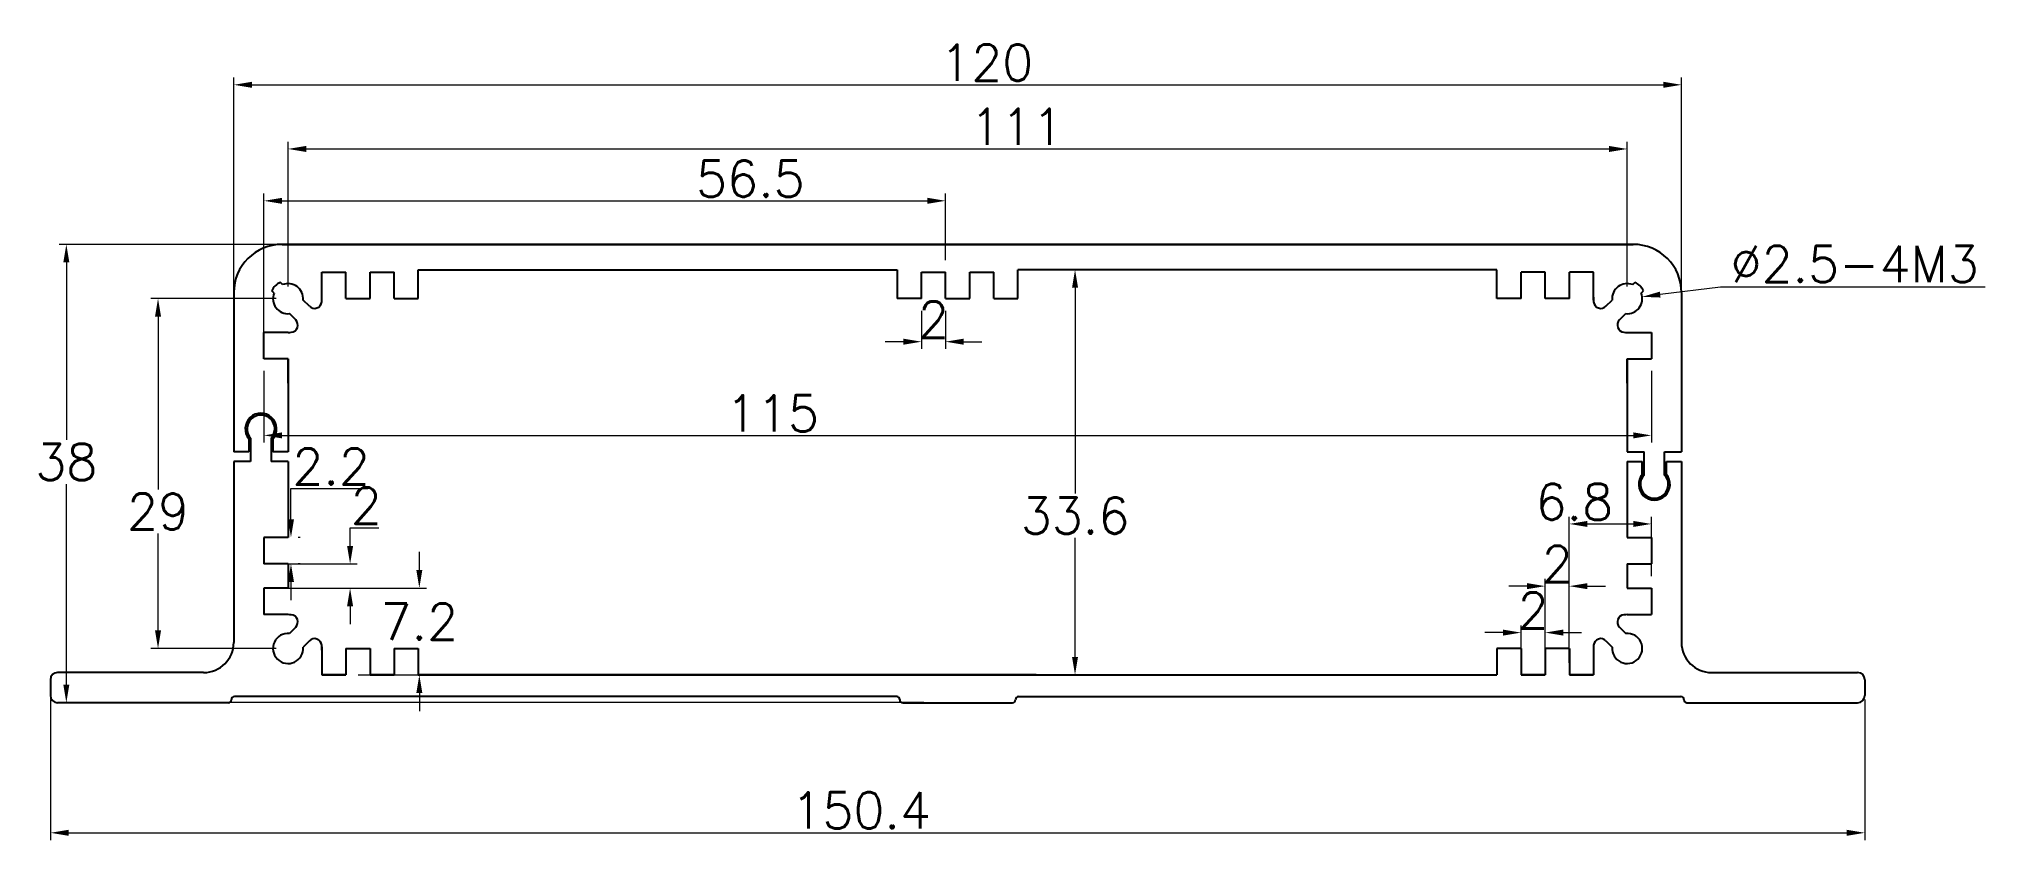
# Model space of a CAD drawing. Header units: millimetres. Extents: x 0 to 2347, y 0 to 1000.
# Drawn here: x 1620.9 to 1782.3, y 270 to 336.5 of the extents above; entities that cross this region are included whole.
import ezdxf

# ---------------------------------------------------------------- set-up
doc = ezdxf.new("R2010")
doc.units = ezdxf.units.MM
doc.header["$PDMODE"] = 2
doc.header["$PDSIZE"] = 3
doc.styles.get("Standard").update_dxf_attribs({"font": 'txt.shx', "height": 3})
doc.dimstyles.new('ISO-25$0', dxfattribs={"dimtxt": 3.5, "dimasz": 1.5, "dimexe": 0.6, "dimexo": 1, "dimgap": 0.3, "dimtad": 1, "dimtih": 1, "dimtoh": 1, "dimdec": 1, "dimdsep": 46, "dimtxsty": 'Standard', "dimcen": 0, "dimclrd": 256, "dimclre": 256, "dimclrt": 256, "dimaunit": 1, "dimadec": 0, "dimazin": 3, "dimtfac": 1, "dimtdec": 1, "dimtofl": 0, "dimtmove": 0, "dimatfit": 3, "dimfxl": 0, "dimlwd": 9, "dimlwe": 9, "dimarcsym": 0})
doc.dimstyles.new('ISO-25$3', dxfattribs={"dimtxt": 3.5, "dimasz": 1.5, "dimexe": 1, "dimexo": 1, "dimgap": 0.3, "dimtad": 1, "dimtih": 1, "dimtoh": 1, "dimdec": 1, "dimdsep": 46, "dimtxsty": 'Standard', "dimcen": 0, "dimclrd": 256, "dimclre": 256, "dimclrt": 256, "dimaunit": 1, "dimadec": 0, "dimazin": 3, "dimtfac": 1, "dimtdec": 1, "dimtofl": 0, "dimtmove": 0, "dimatfit": 3, "dimfxl": 0, "dimlwd": 9, "dimlwe": 9, "dimarcsym": 0})

msp = doc.modelspace()

# ---------------------------------------------------------------- blocks, each defined once
blk = doc.blocks.new('*D15')
at = {"lineweight": 9}
for p, q in [((1637.09, 314.66), (1637.09, 333.27)), ((1638.59, 332.67), (1755.59, 332.67)), ((1757.09, 309.84), (1757.09, 333.27))]:
    blk.add_line(p, q, dxfattribs=at)
for points in [[(1638.59, 332.92), (1638.59, 332.42), (1637.09, 332.67)], [(1755.59, 332.92), (1755.59, 332.42), (1757.09, 332.67)]]:
    blk.add_solid(points)
at = {"layer": 'Defpoints', "color": 0}
for p in [(1757.09, 332.67), (1637.09, 313.66), (1757.09, 308.84)]:
    blk.add_point(p, dxfattribs=at)
at = {"insert": (1699.5, 334.51), "char_height": 3, "attachment_point": 5}
blk.add_mtext('120', dxfattribs=at)
blk = doc.blocks.new('*D16')
at = {"lineweight": 9}
for p, q in [((1694.02, 319.44), (1622.61, 319.44)), ((1623.21, 317.94), (1623.21, 303.23)), ((1623.21, 282.94), (1623.21, 299.57)), ((1694.3, 281.44), (1622.61, 281.44))]:
    blk.add_line(p, q, dxfattribs=at)
for points in [[(1622.96, 317.94), (1623.46, 317.94), (1623.21, 319.44)], [(1622.96, 282.94), (1623.46, 282.94), (1623.21, 281.44)]]:
    blk.add_solid(points)
at = {"layer": 'Defpoints', "color": 0}
for p in [(1623.21, 319.44), (1695.02, 319.44), (1695.3, 281.44)]:
    blk.add_point(p, dxfattribs=at)
at = {"insert": (1623.21, 301.4), "char_height": 3, "attachment_point": 5}
blk.add_mtext('38', dxfattribs=at)
blk = doc.blocks.new('*D17')
at = {"lineweight": 9}
for p, q in [((1621.89, 281.69), (1621.89, 270.05)), ((1772.29, 281.69), (1772.29, 270.05)), ((1623.39, 270.65), (1770.79, 270.65))]:
    blk.add_line(p, q, dxfattribs=at)
for points in [[(1623.39, 270.9), (1623.39, 270.4), (1621.89, 270.65)], [(1770.79, 270.9), (1770.79, 270.4), (1772.29, 270.65)]]:
    blk.add_solid(points)
at = {"layer": 'Defpoints', "color": 0}
for p in [(1621.89, 282.69), (1772.29, 282.69), (1772.29, 270.65)]:
    blk.add_point(p, dxfattribs=at)
at = {"insert": (1689.09, 272.51), "char_height": 3, "attachment_point": 5}
blk.add_mtext('150.4', dxfattribs=at)
blk = doc.blocks.new('*D18')
at = {"lineweight": 9}
for p, q in [((1641.59, 315.94), (1641.59, 327.95)), ((1752.59, 315.94), (1752.59, 327.95)), ((1643.09, 327.35), (1751.09, 327.35))]:
    blk.add_line(p, q, dxfattribs=at)
for points in [[(1643.09, 327.6), (1643.09, 327.1), (1641.59, 327.35)], [(1751.09, 327.6), (1751.09, 327.1), (1752.59, 327.35)]]:
    blk.add_solid(points)
at = {"layer": 'Defpoints', "color": 0}
for p in [(1752.59, 327.35), (1641.59, 314.94), (1752.59, 314.94)]:
    blk.add_point(p, dxfattribs=at)
at = {"insert": (1701.99, 329.18), "char_height": 3, "attachment_point": 5}
blk.add_mtext('111', dxfattribs=at)
blk = doc.blocks.new('*D19')
at = {"lineweight": 9}
for p, q in [((1640.59, 314.94), (1630.21, 314.94)), ((1630.81, 313.44), (1630.81, 299.12)), ((1630.81, 287.44), (1630.81, 295.46)), ((1640.59, 285.94), (1630.21, 285.94))]:
    blk.add_line(p, q, dxfattribs=at)
for points in [[(1630.56, 313.44), (1631.06, 313.44), (1630.81, 314.94)], [(1630.56, 287.44), (1631.06, 287.44), (1630.81, 285.94)]]:
    blk.add_solid(points)
at = {"layer": 'Defpoints', "color": 0}
for p in [(1630.81, 314.94), (1641.59, 314.94), (1641.59, 285.94)]:
    blk.add_point(p, dxfattribs=at)
at = {"insert": (1630.81, 297.29), "char_height": 3, "attachment_point": 5}
blk.add_mtext('29', dxfattribs=at)
blk = doc.blocks.new('*D26')
at = {"lineweight": 9}
for p, q in [((1760.33, 315.89), (1755.32, 315.27)), ((1782.25, 315.89), (1760.33, 315.89))]:
    blk.add_line(p, q, dxfattribs=at)
blk.add_solid([(1755.29, 315.52), (1755.35, 315.03), (1753.83, 315.09)])
at = {"layer": 'Defpoints', "color": 0}
for p in [(1751.35, 314.79), (1753.83, 315.09)]:
    blk.add_point(p, dxfattribs=at)
at = {"insert": (1771.44, 317.81), "char_height": 3, "attachment_point": 5}
blk.add_mtext('∅2.5-4M3', dxfattribs=at)
blk = doc.blocks.new('*D28')
at = {"lineweight": 9}
for p, q in [((1714.1, 317.34), (1706.22, 317.34)), ((1706.82, 315.84), (1706.82, 298.78)), ((1706.82, 285.24), (1706.82, 295.12)), ((1713.16, 283.74), (1706.22, 283.74))]:
    blk.add_line(p, q, dxfattribs=at)
for points in [[(1706.57, 315.84), (1707.07, 315.84), (1706.82, 317.34)], [(1706.57, 285.24), (1707.07, 285.24), (1706.82, 283.74)]]:
    blk.add_solid(points)
at = {"layer": 'Defpoints', "color": 0}
for p in [(1706.82, 317.34), (1715.1, 317.34), (1714.16, 283.74)]:
    blk.add_point(p, dxfattribs=at)
at = {"insert": (1706.82, 296.95), "char_height": 3, "attachment_point": 5}
blk.add_mtext('33.6', dxfattribs=at)
blk = doc.blocks.new('*D31')
at = {"lineweight": 9}
for p, q in [((1639.59, 308.94), (1639.59, 303)), ((1754.59, 308.94), (1754.59, 303)), ((1641.09, 303.6), (1753.09, 303.6))]:
    blk.add_line(p, q, dxfattribs=at)
for points in [[(1641.09, 303.85), (1641.09, 303.35), (1639.59, 303.6)], [(1753.09, 303.85), (1753.09, 303.35), (1754.59, 303.6)]]:
    blk.add_solid(points)
at = {"layer": 'Defpoints', "color": 0}
for p in [(1639.59, 309.94), (1754.59, 309.94), (1754.59, 303.6)]:
    blk.add_point(p, dxfattribs=at)
at = {"insert": (1681.74, 305.43), "char_height": 3, "attachment_point": 5}
blk.add_mtext('115', dxfattribs=at)
blk = doc.blocks.new('*D32')
at = {"lineweight": 9}
for p, q in [((1641.83, 296.64), (1641.83, 299.19)), ((1641.83, 299.19), (1648.19, 299.19)), ((1642.59, 295.14), (1642.43, 295.14)), ((1642.59, 292.94), (1642.43, 292.94)), ((1641.83, 291.44), (1641.83, 289.94))]:
    blk.add_line(p, q, dxfattribs=at)
for points in [[(1641.58, 296.64), (1642.08, 296.64), (1641.83, 295.14)], [(1641.58, 291.44), (1642.08, 291.44), (1641.83, 292.94)]]:
    blk.add_solid(points)
at = {"layer": 'Defpoints', "color": 0}
for p in [(1641.59, 295.14), (1641.59, 292.94), (1641.83, 292.94)]:
    blk.add_point(p, dxfattribs=at)
at = {"insert": (1645.16, 301.02), "char_height": 3, "attachment_point": 5}
blk.add_mtext('2.2', dxfattribs=at)
blk = doc.blocks.new('*D33')
at = {"lineweight": 9}
for p, q in [((1646.73, 294.44), (1646.73, 295.94)), ((1646.73, 295.94), (1649.1, 295.94)), ((1641.59, 292.94), (1647.33, 292.94)), ((1641.59, 290.94), (1647.33, 290.94)), ((1646.73, 289.44), (1646.73, 287.94))]:
    blk.add_line(p, q, dxfattribs=at)
for points in [[(1646.48, 294.44), (1646.98, 294.44), (1646.73, 292.94)], [(1646.48, 289.44), (1646.98, 289.44), (1646.73, 290.94)]]:
    blk.add_solid(points)
at = {"layer": 'Defpoints', "color": 0}
for p in [(1640.59, 292.94), (1640.59, 290.94), (1646.73, 290.94)]:
    blk.add_point(p, dxfattribs=at)
at = {"insert": (1648.07, 297.77), "char_height": 3, "attachment_point": 5}
blk.add_mtext('2', dxfattribs=at)
blk = doc.blocks.new('*D34')
at = {"lineweight": 9}
for p, q in [((1652.47, 292.44), (1652.47, 293.94)), ((1641.59, 290.94), (1653.07, 290.94)), ((1647.39, 283.74), (1653.07, 283.74)), ((1652.47, 282.24), (1652.47, 280.74))]:
    blk.add_line(p, q, dxfattribs=at)
for points in [[(1652.22, 292.44), (1652.72, 292.44), (1652.47, 290.94)], [(1652.22, 282.24), (1652.72, 282.24), (1652.47, 283.74)]]:
    blk.add_solid(points)
at = {"layer": 'Defpoints', "color": 0}
for p in [(1640.59, 290.94), (1646.39, 283.74), (1652.47, 283.74)]:
    blk.add_point(p, dxfattribs=at)
at = {"insert": (1652.47, 288.16), "char_height": 3, "attachment_point": 5}
blk.add_mtext('7.2', dxfattribs=at)
blk = doc.blocks.new('*D35')
at = {"lineweight": 9}
for p, q in [((1742.29, 287.25), (1740.79, 287.25)), ((1743.79, 284.74), (1743.79, 287.85)), ((1745.79, 284.74), (1745.79, 287.85)), ((1747.29, 287.25), (1748.79, 287.25))]:
    blk.add_line(p, q, dxfattribs=at)
for points in [[(1742.29, 287.5), (1742.29, 287), (1743.79, 287.25)], [(1747.29, 287.5), (1747.29, 287), (1745.79, 287.25)]]:
    blk.add_solid(points)
at = {"layer": 'Defpoints', "color": 0}
for p in [(1745.79, 287.25), (1743.79, 283.74), (1745.79, 283.74)]:
    blk.add_point(p, dxfattribs=at)
at = {"insert": (1744.79, 289.08), "char_height": 3, "attachment_point": 5}
blk.add_mtext('2', dxfattribs=at)
blk = doc.blocks.new('*D36')
at = {"lineweight": 9}
for p, q in [((1744.29, 291.1), (1742.79, 291.1)), ((1745.79, 286.94), (1745.79, 291.7)), ((1747.79, 286.74), (1747.79, 291.7)), ((1749.29, 291.1), (1750.79, 291.1))]:
    blk.add_line(p, q, dxfattribs=at)
for points in [[(1744.29, 291.35), (1744.29, 290.85), (1745.79, 291.1)], [(1749.29, 291.35), (1749.29, 290.85), (1747.79, 291.1)]]:
    blk.add_solid(points)
at = {"layer": 'Defpoints', "color": 0}
for p in [(1747.79, 291.1), (1745.79, 285.94), (1747.79, 285.74)]:
    blk.add_point(p, dxfattribs=at)
at = {"insert": (1746.79, 292.93), "char_height": 3, "attachment_point": 5}
blk.add_mtext('2', dxfattribs=at)
blk = doc.blocks.new('*D37')
at = {"lineweight": 9}
for p, q in [((1747.79, 284.74), (1747.79, 296.86)), ((1754.59, 291.94), (1754.59, 296.86)), ((1749.29, 296.26), (1753.09, 296.26))]:
    blk.add_line(p, q, dxfattribs=at)
for points in [[(1749.29, 296.51), (1749.29, 296.01), (1747.79, 296.26)], [(1753.09, 296.51), (1753.09, 296.01), (1754.59, 296.26)]]:
    blk.add_solid(points)
at = {"layer": 'Defpoints', "color": 0}
for p in [(1754.59, 296.26), (1754.59, 290.94), (1747.79, 283.74)]:
    blk.add_point(p, dxfattribs=at)
at = {"insert": (1748.21, 298.09), "char_height": 3, "attachment_point": 5}
blk.add_mtext('6.8', dxfattribs=at)
blk = doc.blocks.new('*D38')
at = {"lineweight": 9}
for p, q in [((1694.09, 313.94), (1694.09, 310.77)), ((1696.09, 313.94), (1696.09, 310.77)), ((1692.59, 311.37), (1691.09, 311.37)), ((1697.59, 311.37), (1699.09, 311.37))]:
    blk.add_line(p, q, dxfattribs=at)
for points in [[(1692.59, 311.62), (1692.59, 311.12), (1694.09, 311.37)], [(1697.59, 311.62), (1697.59, 311.12), (1696.09, 311.37)]]:
    blk.add_solid(points)
at = {"layer": 'Defpoints', "color": 0}
for p in [(1694.09, 314.94), (1696.09, 314.94), (1696.09, 311.37)]:
    blk.add_point(p, dxfattribs=at)
at = {"insert": (1695.09, 313.2), "char_height": 3, "attachment_point": 5}
blk.add_mtext('2', dxfattribs=at)
blk = doc.blocks.new('*D39')
at = {"lineweight": 9}
for p, q in [((1639.59, 312.04), (1639.59, 323.65)), ((1641.09, 323.05), (1694.59, 323.05)), ((1696.09, 318.14), (1696.09, 323.65))]:
    blk.add_line(p, q, dxfattribs=at)
for points in [[(1641.09, 323.3), (1641.09, 322.8), (1639.59, 323.05)], [(1694.59, 323.3), (1694.59, 322.8), (1696.09, 323.05)]]:
    blk.add_solid(points)
at = {"layer": 'Defpoints', "color": 0}
for p in [(1696.09, 323.05), (1696.09, 317.14), (1639.59, 311.04)]:
    blk.add_point(p, dxfattribs=at)
at = {"insert": (1679.91, 324.88), "char_height": 3, "attachment_point": 5}
blk.add_mtext('56.5', dxfattribs=at)

# ---------------------------------------------------------------- dimensions: what is measured, and where the dimension line sits
at = {"color": 1}
for base, p1, p2, picture, middle in [((1757.0887, 332.6741), (1637.0887, 313.6613), (1757.0887, 308.8392), '*D15', (1699.5033, 332.6741)), ((1752.5887, 327.3527), (1641.5887, 314.9392), (1752.5887, 314.9392), '*D18', (1701.985, 327.3527)), ((1696.0887, 323.0514), (1639.5887, 311.0392), (1696.0887, 317.1392), '*D39', (1679.9073, 323.0514)), ((1696.0887, 311.3672), (1694.0887, 314.9392), (1696.0887, 314.9392), '*D38', (1695.0887, 311.3672)), ((1754.5887, 303.6014), (1639.5887, 309.9392), (1754.5887, 309.9392), '*D31', (1681.7383, 303.6014)), ((1754.5887, 296.2635), (1747.7919, 283.7392), (1754.5887, 290.9392), '*D37', (1748.2087, 296.2635)), ((1747.7919, 291.1012), (1745.7919, 285.9392), (1747.7919, 285.7392), '*D36', (1746.7919, 291.1012)), ((1745.7919, 287.2473), (1743.7919, 283.7392), (1745.7919, 283.7392), '*D35', (1744.7919, 287.2473)), ((1772.2887, 270.6458), (1621.8887, 282.6892), (1772.2887, 282.6892), '*D17', (1689.0926, 270.6458))]:
    dim = msp.add_linear_dim(base=base, p1=p1, p2=p2, dimstyle='ISO-25$0', dxfattribs=at)
    dim.commit()
    dim.dimension.update_dxf_attribs({"geometry": picture, "text_midpoint": middle, "dimtype": 160})
for base, p1, p2, picture, middle in [((1623.2091, 319.4392), (1695.2981, 281.4392), (1695.0229, 319.4392), '*D16', (1623.2091, 301.4011)), ((1706.8188, 317.3392), (1714.1574, 283.7392), (1715.1045, 317.3392), '*D28', (1706.8188, 296.952)), ((1630.8081, 314.9392), (1641.5887, 285.9392), (1641.5887, 314.9392), '*D19', (1630.8081, 297.2906)), ((1641.8278, 292.9392), (1641.5887, 295.1392), (1641.5887, 292.9392), '*D32', (1645.1614, 299.1919)), ((1646.7321, 290.9392), (1640.5887, 292.9392), (1640.5887, 290.9392), '*D33', (1648.0653, 295.9392)), ((1652.4667, 283.7392), (1640.5887, 290.9392), (1646.3856, 283.7392), '*D34', (1652.4667, 288.1553))]:
    dim = msp.add_linear_dim(base=base, p1=p1, p2=p2, angle=90, dimstyle='ISO-25$0', dxfattribs=at)
    dim.commit()
    dim.dimension.update_dxf_attribs({"geometry": picture, "text_midpoint": middle, "dimtype": 160})
dim = msp.add_diameter_dim_2p(p1=(1751.348, 314.7868), p2=(1753.8294, 315.0916), text='<>-4M3', dimstyle='ISO-25$3', override={"dimtmove": 1}, dxfattribs=at)
dim.commit()
dim.dimension.update_dxf_attribs({"geometry": '*D26', "text_midpoint": (1760.3272, 315.8898), "dimtype": 163})

# ---------------------------------------------------------------- linework, layer by layer
for p, q in [((1753.0887, 319.4392), (1641.0887, 319.4392)), ((1641.0887, 319.4392), (1753.0887, 319.4392)), ((1641.1322, 316.1028), (1640.9423, 316.2927)), ((1644.3856, 317.1392), (1646.3856, 317.1392)), ((1644.3856, 315.0717), (1644.3856, 317.1392)), ((1644.3856, 315.0717), (1644.3856, 317.1392)), ((1646.3856, 314.9392), (1646.3856, 317.1392)), ((1646.3856, 315.1392), (1646.3856, 317.1392)), ((1648.3856, 317.1392), (1650.3856, 317.1392)), ((1648.3856, 314.9392), (1648.3856, 317.1392)), ((1650.3856, 314.9392), (1650.3856, 317.1392)), ((1652.3856, 317.3392), (1692.0887, 317.3392)), ((1652.3856, 314.9392), (1652.3856, 317.3392)), ((1692.0887, 317.3392), (1692.0887, 314.9392)), ((1694.0887, 317.1392), (1696.0887, 317.1392)), ((1694.0887, 314.9392), (1694.0887, 317.1392)), ((1694.0887, 315.1392), (1694.0887, 317.1392)), ((1696.0887, 314.9392), (1696.0887, 317.1392)), ((1698.0887, 317.1392), (1700.0887, 317.1392)), ((1698.0887, 314.9392), (1698.0887, 317.1392)), ((1700.0887, 314.9392), (1700.0887, 317.1392)), ((1702.0887, 314.9392), (1702.0887, 317.3392)), ((1741.7919, 317.3392), (1702.0887, 317.3392)), ((1741.7919, 314.9392), (1741.7919, 317.3392)), ((1745.7919, 317.1392), (1743.7919, 317.1392)), ((1743.7919, 314.9392), (1743.7919, 317.1392)), ((1745.7919, 314.9392), (1745.7919, 317.1392)), ((1749.7919, 317.1392), (1747.7919, 317.1392)), ((1747.7919, 314.9392), (1747.7919, 317.1392)), ((1747.7919, 315.1392), (1747.7919, 317.1392)), ((1749.7919, 314.8066), (1749.7919, 317.1392)), ((1749.7919, 314.8066), (1749.7919, 317.1392)), ((1753.0453, 316.1028), (1753.2352, 316.2927)), ((1637.0887, 315.4392), (1637.0887, 302.2392)), ((1640.4251, 315.3957), (1640.2352, 315.5856)), ((1643.3544, 314.3048), (1642.8336, 314.8257)), ((1646.3856, 314.9392), (1648.3856, 314.9392)), ((1650.3856, 314.9392), (1652.3856, 314.9392)), ((1694.0887, 314.9392), (1692.0887, 314.9392)), ((1696.0887, 314.9392), (1698.0887, 314.9392)), ((1700.0887, 314.9392), (1702.0887, 314.9392)), ((1743.7919, 314.9392), (1741.7919, 314.9392)), ((1747.7919, 314.9392), (1745.7919, 314.9392)), ((1750.823, 314.3048), (1751.3439, 314.8257)), ((1753.7524, 315.3957), (1753.9423, 315.5856)), ((1757.0887, 315.4392), (1757.0887, 302.2392)), ((1757.0887, 315.4392), (1757.0887, 302.2392)), ((1642.223, 313.1735), (1641.7022, 313.6943)), ((1642.223, 313.1735), (1641.7022, 313.6943)), ((1751.9544, 313.1735), (1752.4752, 313.6943)), ((1751.9544, 313.1735), (1752.4752, 313.6943)), ((1639.5887, 309.9392), (1639.5887, 312.1392)), ((1641.5887, 312.1392), (1639.5887, 312.1392)), ((1752.5887, 312.1392), (1754.5887, 312.1392)), ((1754.5887, 312.1392), (1754.5887, 309.9392)), ((1641.5887, 309.9392), (1639.5887, 309.9392)), ((1641.5887, 307.9392), (1641.5887, 309.9392)), ((1641.5887, 307.9392), (1641.5887, 309.9392)), ((1641.5887, 309.9392), (1641.5887, 307.9392)), ((1641.5887, 309.9392), (1641.5887, 307.9392)), ((1752.5887, 309.9392), (1754.5887, 309.9392)), ((1752.5887, 307.9392), (1752.5887, 309.9392)), ((1752.5887, 307.9392), (1752.5887, 309.9392)), ((1752.5887, 309.9392), (1752.5887, 307.9392)), ((1752.5887, 309.9392), (1752.5887, 302.2392)), ((1752.5887, 309.9392), (1752.5887, 307.9392)), ((1641.5887, 307.9392), (1641.5887, 302.2392)), ((1638.3387, 303.3085), (1638.3387, 302.2392)), ((1638.3387, 303.3085), (1638.3387, 302.2392)), ((1638.4887, 303.3646), (1638.4887, 301.4392)), ((1638.4887, 303.3646), (1638.4887, 302.0392)), ((1640.1887, 303.3646), (1640.1887, 301.4392)), ((1640.1887, 303.3646), (1640.1887, 302.0392)), ((1640.3387, 303.3085), (1640.3387, 302.2392)), ((1640.3387, 303.3085), (1640.3387, 302.2392)), ((1638.3387, 302.2392), (1637.0887, 302.2392)), ((1641.5887, 302.2392), (1640.3387, 302.2392)), ((1752.5887, 302.2392), (1753.9887, 302.2392)), ((1753.9887, 300.3138), (1753.9887, 302.2392)), ((1755.6887, 302.2392), (1757.0887, 302.2392)), ((1755.6887, 300.3138), (1755.6887, 302.2392)), ((1638.4887, 301.4392), (1637.0887, 301.4392)), ((1637.0887, 301.4392), (1637.0887, 286.4392)), ((1641.5887, 301.4392), (1640.1887, 301.4392)), ((1641.5887, 301.4392), (1641.5887, 295.1392)), ((1641.5887, 301.4392), (1641.5887, 295.1392)), ((1752.5887, 301.4392), (1753.8387, 301.4392)), ((1752.5887, 301.4392), (1752.5887, 295.1392)), ((1752.5887, 301.4392), (1752.5887, 295.1392)), ((1753.8387, 300.3698), (1753.8387, 301.4392)), ((1755.8387, 300.3698), (1755.8387, 301.4392)), ((1755.8387, 301.4392), (1757.0887, 301.4392)), ((1757.0887, 301.4392), (1757.0887, 286.4392)), ((1757.0887, 301.4392), (1757.0887, 286.4392)), ((1641.5887, 295.1392), (1639.5887, 295.1392)), ((1639.5887, 295.1392), (1639.5887, 292.9392)), ((1752.5887, 295.1392), (1754.5887, 295.1392)), ((1754.5887, 295.1392), (1754.5887, 292.9392)), ((1641.5887, 292.9392), (1639.5887, 292.9392)), ((1641.5887, 292.9392), (1641.5887, 290.9392)), ((1641.5887, 292.9392), (1641.5887, 290.9392)), ((1752.5887, 292.9392), (1754.5887, 292.9392)), ((1752.5887, 292.9392), (1752.5887, 290.9392)), ((1752.5887, 292.9392), (1752.5887, 290.9392)), ((1641.5887, 290.9392), (1639.5887, 290.9392)), ((1639.5887, 290.9392), (1639.5887, 288.7392)), ((1752.5887, 290.9392), (1754.5887, 290.9392)), ((1754.5887, 290.9392), (1754.5887, 288.7392)), ((1641.5887, 288.7392), (1639.5887, 288.7392)), ((1642.223, 287.7048), (1641.7022, 287.184)), ((1751.9544, 287.7048), (1752.4752, 287.184)), ((1752.5887, 288.7392), (1754.5887, 288.7392)), ((1643.3544, 286.5735), (1642.8336, 286.0526)), ((1644.3856, 286.0717), (1644.3856, 283.7392)), ((1644.3856, 286.0717), (1644.3856, 283.7392)), ((1644.3856, 285.9392), (1644.3887, 285.9392)), ((1646.3856, 285.9392), (1648.3856, 285.9392)), ((1646.3856, 285.9392), (1646.3856, 283.7392)), ((1646.3856, 285.7392), (1646.3856, 283.7392)), ((1648.3856, 285.9392), (1648.3856, 283.7392)), ((1650.3856, 285.9392), (1652.3856, 285.9392)), ((1650.3856, 285.9392), (1650.3856, 283.7392)), ((1652.3856, 285.9392), (1652.3856, 283.7392)), ((1743.7919, 285.9392), (1741.7919, 285.9392)), ((1741.7919, 285.9392), (1741.7919, 283.7392)), ((1743.7919, 285.9392), (1743.7919, 283.7392)), ((1747.7919, 285.9392), (1745.7919, 285.9392)), ((1745.7919, 285.9392), (1745.7919, 283.7392)), ((1747.7919, 285.9392), (1747.7919, 283.7392)), ((1747.7919, 285.7392), (1747.7919, 283.7392)), ((1749.7919, 285.9392), (1749.7887, 285.9392)), ((1749.7919, 286.0717), (1749.7919, 283.7392)), ((1749.7919, 286.0717), (1749.7919, 283.7392)), ((1750.823, 286.5735), (1751.3439, 286.0526)), ((1634.5887, 283.9392), (1622.4887, 283.9392)), ((1759.5887, 283.9392), (1771.6887, 283.9392)), ((1759.5887, 283.9392), (1771.4887, 283.9392)), ((1621.8887, 283.3392), (1621.8887, 282.0392)), ((1644.3856, 283.7392), (1646.3856, 283.7392)), ((1644.3856, 283.7392), (1646.3856, 283.7392)), ((1646.3856, 283.7392), (1644.3856, 283.7392)), ((1646.3856, 283.7392), (1644.5856, 283.7392)), ((1648.3856, 283.7392), (1650.3856, 283.7392)), ((1648.3856, 283.7392), (1650.3856, 283.7392)), ((1650.3856, 283.7392), (1648.3856, 283.7392)), ((1650.3856, 283.7392), (1648.3856, 283.7392)), ((1652.3856, 283.7392), (1741.7919, 283.7392)), ((1703.5919, 283.7392), (1652.3856, 283.7392)), ((1743.7919, 283.7392), (1745.7919, 283.7392)), ((1745.7919, 283.7392), (1743.7919, 283.7392)), ((1747.7919, 283.7392), (1749.7919, 283.7392)), ((1749.7919, 283.7392), (1747.7919, 283.7392)), ((1772.2887, 283.3392), (1772.2887, 282.0392)), ((1772.2887, 283.3392), (1772.2887, 282.0392)), ((1636.6387, 281.4392), (1622.4887, 281.4392)), ((1692.0387, 281.9392), (1637.1387, 281.9392)), ((1692.5387, 281.4392), (1701.6387, 281.4392)), ((1702.1387, 281.9392), (1757.0387, 281.9392)), ((1702.1387, 281.9392), (1733.8387, 281.9392)), ((1757.5387, 281.4392), (1771.6887, 281.4392)), ((1757.5387, 281.4392), (1771.6887, 281.4392))]:
    msp.add_line(p, q)
for centre, radius, start, end in [((1641.0887, 315.4392), 4, 90, 180), ((1753.0887, 315.4392), 4, 0, 90), ((1641.5887, 314.9392), 1.5, 115.528779, 154.471221), ((1641.5887, 314.9392), 1.25, 354.791819, 111.421822), ((1752.5887, 314.9392), 1.25, 68.578178, 185.208181), ((1752.5887, 314.9392), 1.5, 25.528779, 64.471221), ((1641.5887, 314.9392), 1.25, 158.578178, 275.208181), ((1643.7787, 314.7291), 0.6, 225, 354.521196), ((1641.5887, 314.9392), 2.8, 354.521196, 2.713082), ((1641.5887, 314.9392), 2.8, 354.521196, 2.713082), ((1752.5887, 314.9392), 2.8, 177.286918, 185.478804), ((1752.5887, 314.9392), 2.8, 177.286918, 185.478804), ((1750.3988, 314.7291), 0.6, 185.478804, 315), ((1752.5887, 314.9392), 1.25, 264.791819, 21.421822), ((1641.7988, 312.7492), 0.6, 275.478804, 45), ((1752.3787, 312.7492), 0.6, 135, 264.521196), ((1641.5887, 314.9392), 2.8, 270, 275.478804), ((1752.5887, 314.9392), 2.8, 264.521196, 270), ((1639.3387, 304.1392), 1.3, 320.284863, 219.715137), ((1639.3387, 304.1392), 1.3, 320.284863, 219.715137), ((1639.3387, 304.1392), 1.15, 317.657395, 222.342605), ((1639.3387, 304.1392), 1.15, 317.657395, 222.342605), ((1754.8387, 299.5392), 1.3, 140.284863, 39.715137), ((1754.8387, 299.5392), 1.15, 137.657395, 42.342605), ((1641.5887, 285.9392), 1.25, 84.791819, 5.208181), ((1641.5887, 285.9392), 2.8, 84.521196, 90), ((1641.7988, 288.1291), 0.6, 315, 84.521196), ((1752.5887, 285.9392), 1.25, 174.791819, 95.208181), ((1752.3787, 288.1291), 0.6, 95.478804, 225), ((1752.5887, 285.9392), 2.8, 90, 95.478804), ((1634.5887, 286.4392), 2.5, 270, 0), ((1643.7787, 286.1492), 0.6, 5.478804, 135), ((1641.5887, 285.9392), 2.8, 357.286918, 5.478804), ((1752.5887, 285.9392), 2.8, 174.521196, 182.713082), ((1750.3988, 286.1492), 0.6, 45, 174.521196), ((1759.5887, 286.4392), 2.5, 180, 270), ((1759.5887, 286.4392), 2.5, 180, 270), ((1622.4887, 283.3392), 0.6, 90, 180), ((1771.6887, 283.3392), 0.6, 0, 90), ((1622.4887, 282.0392), 0.6, 180, 270), ((1636.6387, 281.6892), 0.25, 270, 0), ((1637.1387, 281.6892), 0.25, 90, 180), ((1692.0387, 281.6892), 0.25, 0, 90), ((1692.5387, 281.6892), 0.25, 180, 270), ((1701.6387, 281.6892), 0.25, 270, 0), ((1702.1387, 281.6892), 0.25, 90, 180), ((1757.0387, 281.6892), 0.25, 360, 90), ((1757.0387, 281.6892), 0.25, 0, 90), ((1757.5387, 281.6892), 0.25, 180, 270), ((1757.5387, 281.6892), 0.25, 180, 270), ((1771.6887, 282.0392), 0.6, 270, 0)]:
    msp.add_arc(centre, radius, start, end)

msp.set_redraw_order([(e.dxf.handle, doc.entitydb.next_handle()) for e in msp.query("TEXT MTEXT ATTDEF DIMENSION ARC_DIMENSION")])  # texts and dimensions are drawn at this point

doc.saveas('drawing.dxf')
